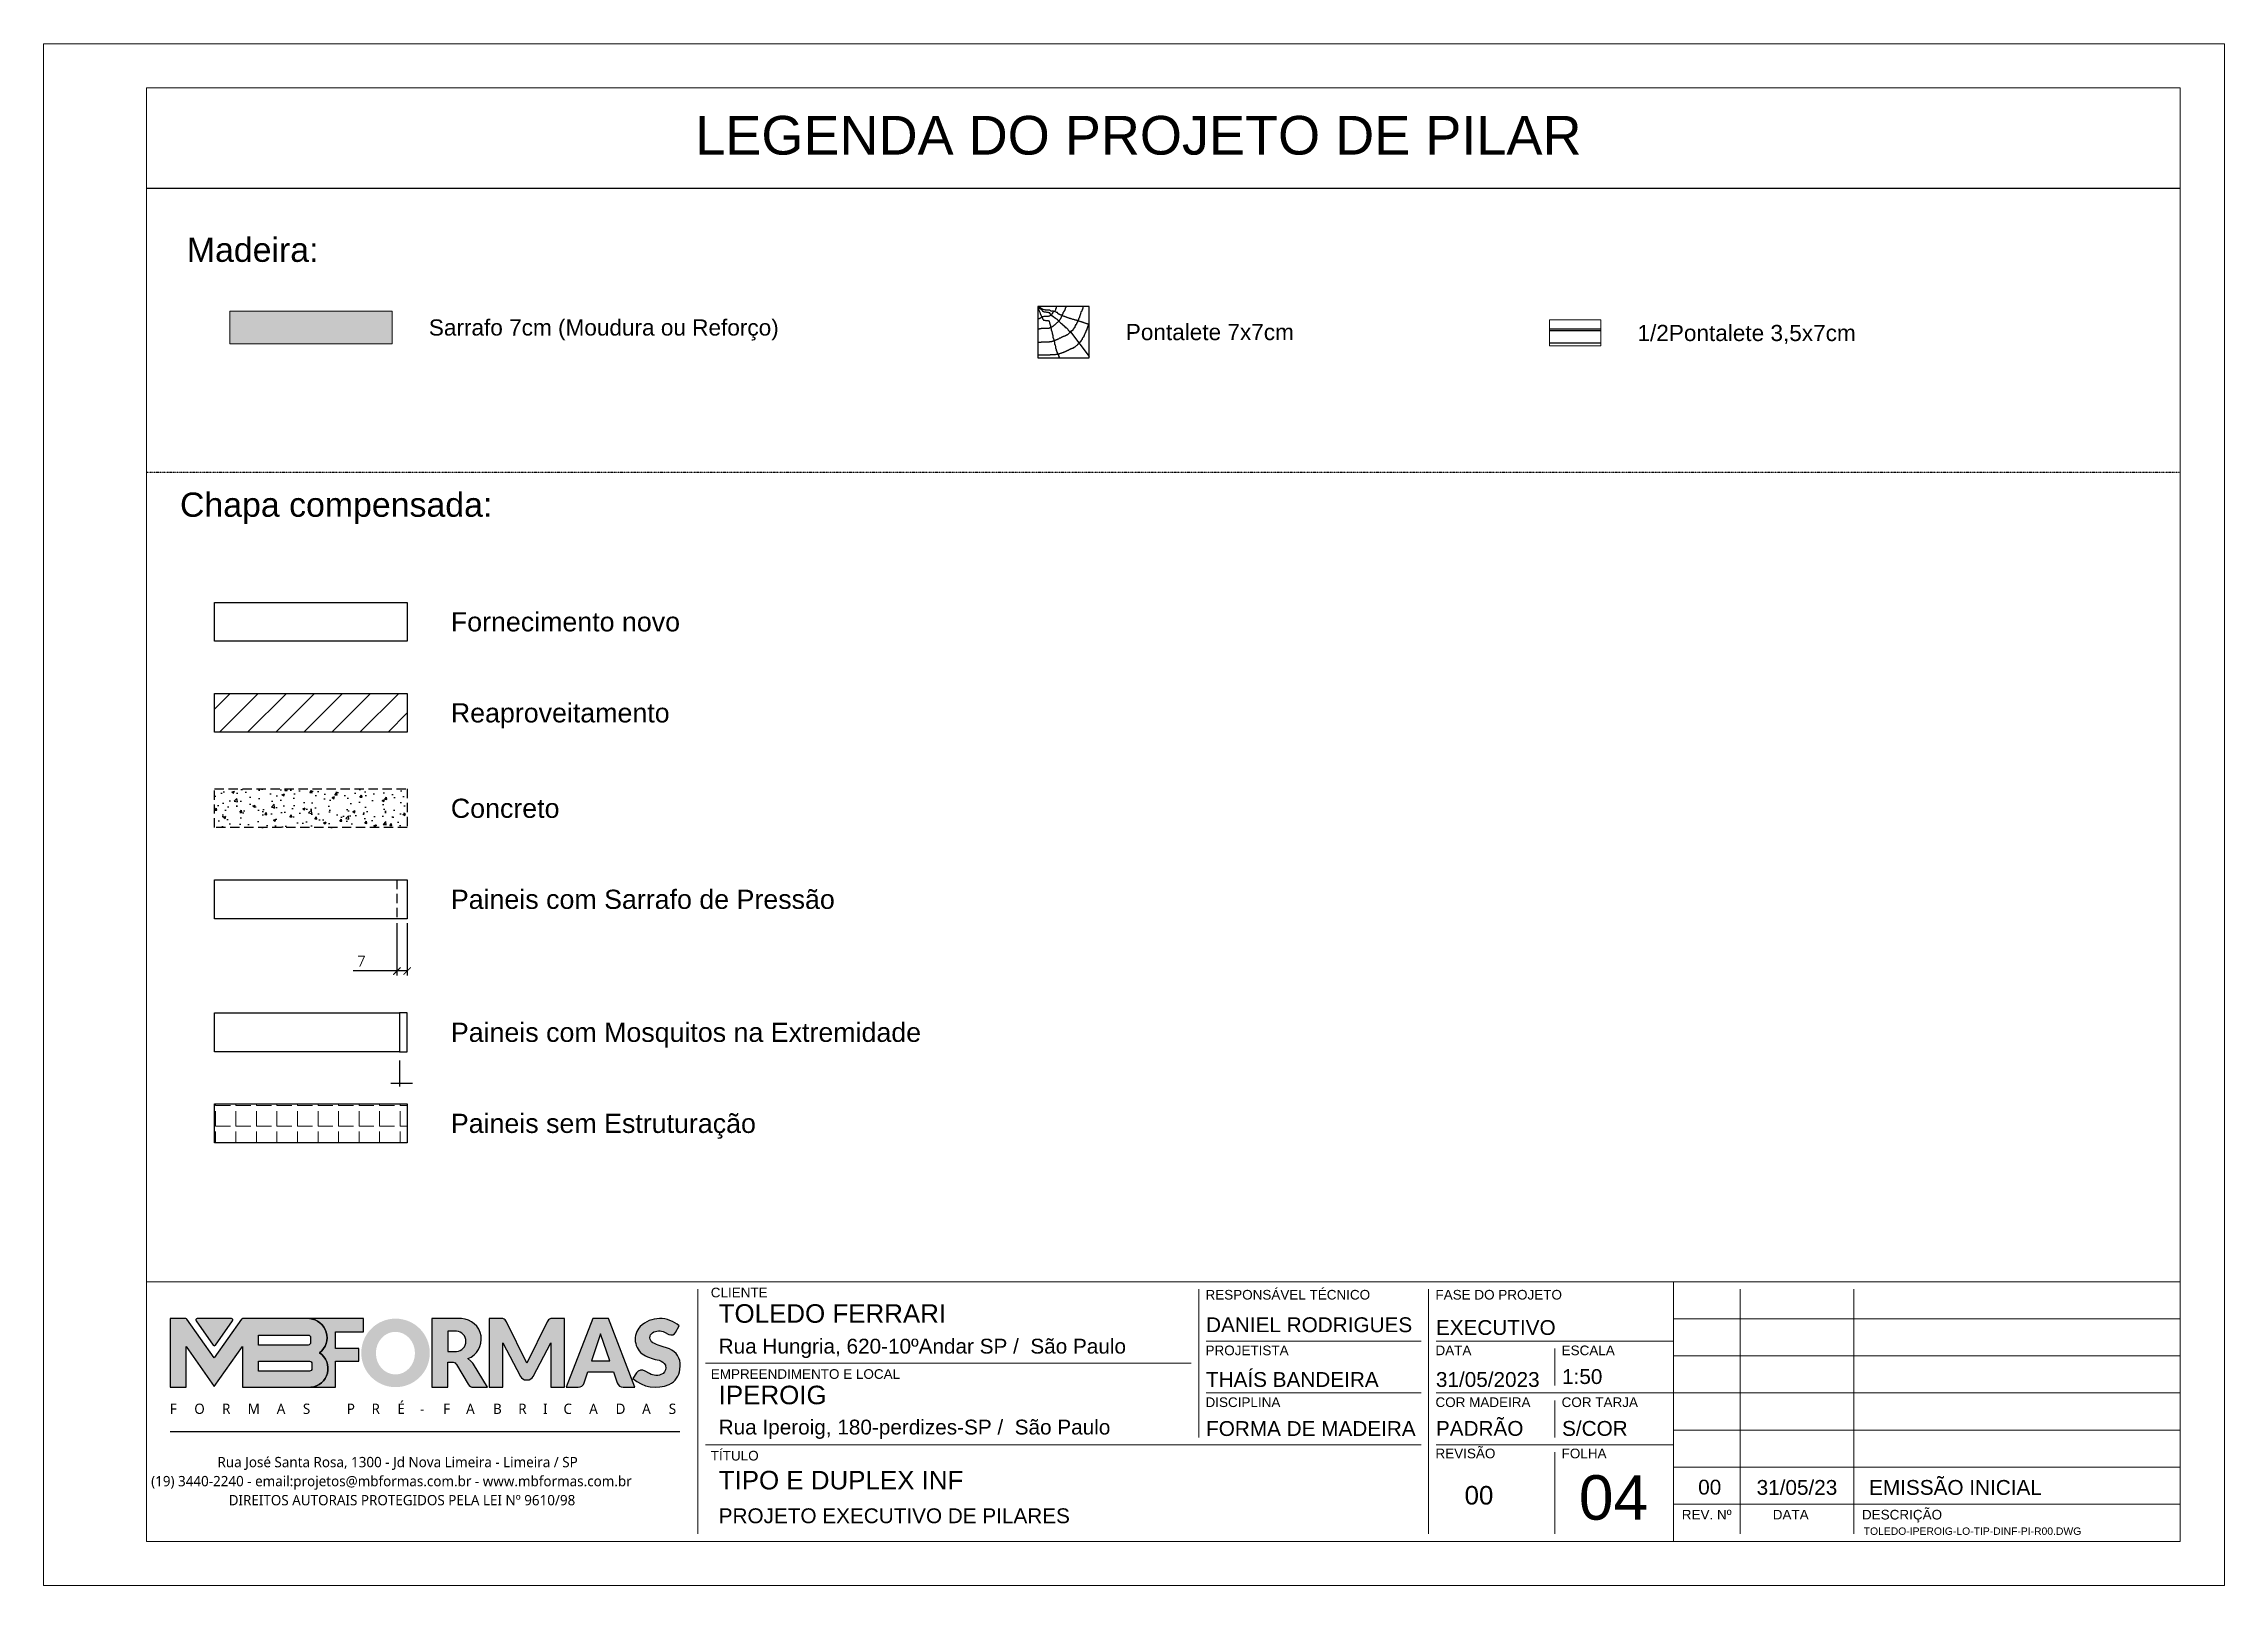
# Model space of a CAD drawing. Extents: x -23436 to 4767, y -3862 to 10024.
# Drawn here: x -20676 to -19191, y 7532 to 8582 of the extents above; entities that cross this region are included whole.
import ezdxf
from ezdxf.enums import TextEntityAlignment as Align

# ---------------------------------------------------------------- set-up
doc = ezdxf.new("R2010")
doc.units = 0
doc.header["$PDMODE"] = 2
doc.header["$PDSIZE"] = 10
for name, pattern in [('CABLIN', [0.35, 0.25, -0.1]), ('DIVIDE2', [0.625, 0.25, -0.125, 0, -0.125, 0, -0.125]), ('HIDDEN', [9.525, 6.35, -3.175])]:
    doc.linetypes.add(name, pattern=pattern)
doc.layers.get('0').update_dxf_attribs({"lineweight": 13})
doc.layers.get('Defpoints').update_dxf_attribs({"lineweight": 13})
for name, color, linetype in [('Concreto', 250, 'HIDDEN'), ('Cota', 4, 'Continuous'), ('Hachura', 252, 'CABLIN'), ('MB Folha', 7, 'Continuous'), ('MB Logo', 254, 'Continuous'), ('Painéis', 30, 'Continuous'), ('Reaproveitamento', 252, 'Continuous'), ('Sarr 7x7', 104, 'Continuous'), ('Sarrafo de Pressão', 42, 'HIDDEN')]:
    doc.layers.add(name, color=color, linetype=linetype)
for name, color, linetype, lineweight in [('FOLHA MB', 7, 'Continuous', 13), ('Madeira', 100, 'Continuous', 13), ('N° FOLHA', 5, 'Continuous', 13)]:
    doc.layers.add(name, color=color, linetype=linetype, lineweight=lineweight)
doc.styles.add('ARIAL', font='arial.ttf', dxfattribs={"oblique": 15, "height": 25})
doc.styles.add('MB_C01', font='arial.ttf', dxfattribs={"height": 1.3})
doc.styles.add('MB_C02', font='arial.ttf', dxfattribs={"height": 2})
doc.styles.add('MB_C03', font='arial.ttf', dxfattribs={"height": 2.5})
doc.styles.add('MB_C04', font='arial.ttf', dxfattribs={"height": 6})
doc.styles.add('MtXpl_Lucida_Sans_Un', font='l_10646.ttf')
doc.styles.add('RICARDO', font='arial.ttf', dxfattribs={"width": 0.8})
doc.styles.add('ROMANS', font='romans.shx')
doc.dimstyles.new('Cota Paínel', dxfattribs={"dimtxt": 7, "dimasz": 5, "dimexe": 3, "dimexo": 3, "dimgap": 3, "dimtad": 1, "dimdec": 1, "dimzin": 12, "dimdsep": 46, "dimtxsty": 'ROMANS', "dimblk": 'ARCHTICK', "dimcen": 0, "dimclrd": 4, "dimclre": 4, "dimclrt": 1, "dimadec": 1, "dimazin": 3, "dimtfac": 1, "dimtdec": 1, "dimtmove": 0, "dimatfit": 3, "dimldrblk": 'OBLIQUE', "dimfxl": 0, "dimtolj": 1, "dimtzin": 12, "dimarcsym": 0})

msp = doc.modelspace()

# ---------------------------------------------------------------- texts
at = {"layer": 'FOLHA MB', "style": 'ARIAL'}
for s, p in [('Sarrafo 7cm (Moudura ou Reforço)', (-20414.068, 8388.934)), ('Pontalete 7x7cm ', (-19939.481, 8385.814)), ('1/2Pontalete 3,5x7cm', (-19591.036, 8385.194))]:
    msp.add_text(s, height=11, dxfattribs=at).set_placement(p, align=Align.MIDDLE_LEFT)
at = {"layer": 'MB Folha', "style": 'RICARDO'}
msp.add_text('LEGENDA DO PROJETO DE PILAR ', height=26.35776, dxfattribs=at).set_placement((-19925.788, 8519.852), align=Align.MIDDLE)
at = {"layer": 'MB Folha', "style": 'ARIAL'}
for s, height, p in [('Madeira:  ', 16.5, (-20578.866, 8441.883)), ('Sarrafo 7cm (Moudura ou Reforço)', 11, (-20414.068, 8388.934)), ('Pontalete 7x7cm ', 11, (-19939.481, 8385.814)), ('Chapa compensada:', 16.5, (-20583.539, 8268.28)), ('Fornecimento novo', 13.05219, (-20399.09, 8188.489)), ('Reaproveitamento', 13.05219, (-20399.09, 8126.489)), ('Concreto', 13.0522, (-20399.09, 8061.509)), ('Paineis com Sarrafo de Pressão', 13.05219, (-20399.09, 7999.509)), ('Paineis com Mosquitos na Extremidade', 13.05219, (-20399.09, 7908.921)), ('Paineis sem Estruturação', 13.05219, (-20399.09, 7846.92))]:
    msp.add_text(s, height=height, dxfattribs=at).set_placement(p, align=Align.MIDDLE_LEFT)
at = {"layer": 'N° FOLHA', "color": 5, "style": 'MB_C04'}
msp.add_text('04', height=30.3061, dxfattribs=at).set_placement((-19630.93, 7577.003))

# ---------------------------------------------------------------- blocks, each defined once
blk = doc.blocks.new('MB-NOVO')
at = {"layer": 'MB Logo', "linetype": 'Continuous'}
h = blk.add_hatch(color=256, dxfattribs=at)
h.dxf.hatch_style = 1
h.set_gradient(color1=(242, 132, 69), color2=(247, 180, 141), rotation=90, tint=1)
h.paths.add_polyline_path([(-18529.6, 10980.8), (-18475.7, 10980.8, 0.706757), (-18468.7, 11008, 0.681802), (-18476.7, 11034.9), (-18529.4, 11034.9, 0.243712), (-18530.2, 11034.5), (-18551.7, 11003.9), (-18573.3, 11034.5, 0.243712), (-18574.1, 11034.9), (-18586.5, 11034.9), (-18586.5, 10980.8), (-18573.9, 10980.8), (-18573.9, 11012.9), (-18551.7, 10981.5), (-18529.6, 11012.9)])
h.paths.add_polyline_path([(-18516.8, 11014.1), (-18516.8, 11022), (-18477.8, 11022, -0.414214), (-18475.8, 11020), (-18475.8, 11016.1, -0.414214), (-18477.8, 11014.1)], flags=16)
h.paths.add_polyline_path([(-18516.8, 11001.4), (-18476.8, 11001.4, -0.414214), (-18474.8, 10999.4), (-18474.8, 10995.5, -0.414214), (-18476.8, 10993.5), (-18516.8, 10993.5)], flags=16)
at = {"layer": 'MB Logo', "true_color": 0x262626}
h = blk.add_hatch(color=250, dxfattribs=at)
h.dxf.hatch_style = 1
h.paths.add_polyline_path([(-18537.3, 11033.3, 0.60809), (-18538.1, 11034.9), (-18565.3, 11034.9, 0.60809), (-18566.1, 11033.3), (-18552.5, 11014, 0.518202), (-18550.9, 11014)])
h = blk.add_hatch(color=250, dxfattribs=at)
h.dxf.hatch_style = 1
h.paths.add_polyline_path([(-18456.2, 11011.3), (-18456.2, 11024.6), (-18434.2, 11024.6), (-18434.2, 11034.9), (-18476.7, 11034.9, -0.681802), (-18468.7, 11008, -0.706757), (-18475.7, 10980.8), (-18456.2, 10980.8), (-18456.2, 11001.4), (-18437.8, 11001.4), (-18437.8, 11011.3)])
h = blk.add_hatch(color=250, dxfattribs=at)
h.dxf.hatch_style = 1
h.paths.add_polyline_path([(-18435.9, 11007.9, 1), (-18381.9, 11007.9, 1)])
edge = h.paths.add_edge_path(flags=16)
edge.add_ellipse((-18409, 11007.7), major_axis=(0, 16.8), ratio=0.916255, start_angle=0, end_angle=360)
h = blk.add_hatch(color=250, dxfattribs=at)
h.dxf.hatch_style = 1
h.paths.add_polyline_path([(-18357, 11034.9), (-18380.2, 11034.9), (-18380.2, 10980.8), (-18367.6, 10980.8), (-18367.6, 11000.7), (-18363.4, 11000.7, -0.195765), (-18360.9, 10998.9), (-18351.8, 10983.2, 0.261385), (-18347.5, 10980.8), (-18336.4, 10980.8), (-18347.5, 10999, 0.082429), (-18349.6, 11001.5), (-18351.9, 11003.4, 0.81838)])
h.paths.add_polyline_path([(-18360.8, 11009), (-18367.6, 11009), (-18367.6, 11025), (-18360.8, 11025, -0.92578)], flags=16)
h = blk.add_hatch(color=250, dxfattribs=at)
h.dxf.hatch_style = 1
h.paths.add_polyline_path([(-18286.6, 11015.9), (-18286.6, 10980.8), (-18275.8, 10980.8), (-18275.8, 11034.9), (-18286.6, 11034.9, 0.216647), (-18289.4, 11032.4), (-18305.5, 10999.8), (-18321.6, 11032.7, 0.199908), (-18324.3, 11034.9), (-18335.2, 11034.9), (-18335.2, 10980.8), (-18324.3, 10980.8), (-18324.3, 11015.9), (-18310.4, 10989.3, 0.279644), (-18306, 10986.6, 0.340986), (-18300.5, 10989.3)])
h = blk.add_hatch(color=250, dxfattribs=at)
h.dxf.hatch_style = 1
h.paths.add_polyline_path([(-18274.4, 10980.8), (-18265, 10980.8, 0.322517), (-18260.2, 10984.3), (-18257.3, 10993), (-18237.2, 10993), (-18234.3, 10984.3, 0.322517), (-18229.5, 10980.8), (-18220.3, 10980.8), (-18241.2, 11034.9), (-18253.4, 11034.9)])
h.paths.add_polyline_path([(-18254.4, 11001.6), (-18247.3, 11023), (-18240.1, 11001.6)], flags=16)
h = blk.add_hatch(color=250, dxfattribs=at)
h.dxf.hatch_style = 1
h.paths.add_polyline_path([(-18206, 11024, -0.247671), (-18196.9, 11024.3), (-18193.5, 11022.5, 0.40799), (-18188.2, 11024.1), (-18185.4, 11029.1, 0.392837), (-18216.2, 11028.7, 0.467779), (-18213.3, 11006.3, 0.077523), (-18201.2, 11002.1, -0.214206), (-18196.1, 10997.9, -0.284295), (-18198.2, 10991.4, -0.26924), (-18208.8, 10991.6), (-18212.2, 10993.6, 0.407727), (-18219, 10992.1), (-18221.8, 10987.7, 0.296878), (-18193.2, 10983.1, 0.272251), (-18184.9, 10995.3), (-18184.6, 10997.9, 0.348906), (-18193.7, 11011.2), (-18200.4, 11013.5, -0.045018), (-18205.8, 11015.7, -0.618284)])
at = {"layer": 'MB Logo', "linetype": 'Continuous'}
blk.add_line((-18586.5, 10945.9), (-18184.8, 10945.9), dxfattribs=at)
at = {"layer": 'MB Logo', "color": 23, "linetype": 'Continuous', "true_color": 0xf28445}
for points in [[(-18573.3, 11034.5, 0.243712), (-18574.1, 11034.9), (-18586.5, 11034.9), (-18586.5, 10980.8), (-18573.9, 10980.8), (-18573.9, 11012.9), (-18551.7, 10981.5), (-18529.6, 11012.9), (-18529.6, 10980.8), (-18475.7, 10980.8, 0.706757), (-18468.7, 11008, 0.681802), (-18476.7, 11034.9), (-18529.4, 11034.9, 0.243712), (-18530.2, 11034.5), (-18551.7, 11003.9)], [(-18516.8, 11022), (-18477.8, 11022, -0.414214), (-18475.8, 11020), (-18475.8, 11016.1, -0.414214), (-18477.8, 11014.1), (-18516.8, 11014.1)], [(-18516.8, 11001.4), (-18476.8, 11001.4, -0.414214), (-18474.8, 10999.4), (-18474.8, 10995.5, -0.414214), (-18476.8, 10993.5), (-18516.8, 10993.5)]]:
    blk.add_lwpolyline(points, format="xyb", close=True, dxfattribs=at)
at = {"layer": 'MB Logo', "color": 250, "true_color": 0x262626}
for points in [[(-18537.3, 11033.3, 0.60809), (-18538.1, 11034.9), (-18565.3, 11034.9, 0.60809), (-18566.1, 11033.3), (-18552.5, 11014, 0.518202), (-18550.9, 11014)], [(-18437.8, 11011.3), (-18456.2, 11011.3), (-18456.2, 11024.6), (-18434.2, 11024.6), (-18434.2, 11034.9), (-18476.7, 11034.9, -0.681802), (-18468.7, 11008, -0.706757), (-18475.7, 10980.8), (-18456.2, 10980.8), (-18456.2, 11001.4), (-18437.8, 11001.4)], [(-18347.5, 10980.8), (-18336.4, 10980.8), (-18347.5, 10999, 0.082429), (-18349.6, 11001.5), (-18351.9, 11003.4, 0.81838), (-18357, 11034.9), (-18380.2, 11034.9), (-18380.2, 10980.8), (-18367.6, 10980.8), (-18367.6, 11000.7), (-18363.4, 11000.7, -0.209789), (-18360.8, 10998.7), (-18351.8, 10983.2, 0.261385)], [(-18286.6, 11015.9), (-18286.6, 10980.8), (-18275.8, 10980.8), (-18275.8, 11034.9), (-18286.6, 11034.9, 0.216647), (-18289.4, 11032.4), (-18305.5, 10999.8), (-18321.5, 11032.4, 0.216647), (-18324.3, 11034.9), (-18335.2, 11034.9), (-18335.2, 10980.8), (-18324.3, 10980.8), (-18324.3, 11015.9), (-18310.4, 10989.3, 0.279644), (-18306, 10986.6), (-18304.9, 10986.6, 0.279644), (-18300.5, 10989.3)], [(-18265, 10980.8, 0.322517), (-18260.2, 10984.3), (-18257.3, 10993), (-18237.2, 10993), (-18234.3, 10984.3, 0.322517), (-18229.5, 10980.8), (-18220.3, 10980.8), (-18241.2, 11034.9), (-18253.4, 11034.9), (-18274.4, 10980.8)], [(-18206.2, 11015.9, -0.549626), (-18206.4, 11023.8, -0.258723), (-18196.9, 11024.3), (-18193.5, 11022.5, 0.40799), (-18188.2, 11024.1), (-18185.4, 11029.1, 0.392837), (-18216.2, 11028.7, 0.467779), (-18213.3, 11006.3, 0.077523), (-18201.2, 11002.1, -0.203897), (-18196.3, 10998.2), (-18196.1, 10997.8, -0.267611), (-18198, 10991.6), (-18198.5, 10991.3, -0.261145), (-18208.8, 10991.6), (-18212.2, 10993.6, 0.407727), (-18219, 10992.1), (-18221.8, 10987.7, 0.296878), (-18193.2, 10983.1, 0.265963), (-18184.9, 10994.9), (-18184.7, 10997.6, 0.340466), (-18193.1, 11011), (-18200.4, 11013.5, -0.049298)], [(-18367.6, 11009), (-18360.8, 11009, 0.92578), (-18360.8, 11025), (-18367.6, 11025)]]:
    blk.add_lwpolyline(points, format="xyb", close=True, dxfattribs=at)
blk.add_lwpolyline([(-18247.3, 11023), (-18254.4, 11001.6), (-18240.1, 11001.6)], close=True, dxfattribs=at)
at = {"layer": 'MB Logo', "color": 250, "true_color": 0x262626, "style": 'MtXpl_Lucida_Sans_Un'}
for s, height, p in [('F', 8.12, (-18586.8, 10959.8)), ('O', 8.12, (-18567.5, 10959.8)), ('R', 8.12, (-18545.6, 10959.8)), ('M', 8.12, (-18525.4, 10959.8)), ('A', 8.12, (-18502.5, 10959.8)), ('S', 8.12, (-18481.9, 10959.8)), ('P', 8.12, (-18447.3, 10959.8)), ('R', 8.12, (-18427.8, 10959.8)), ('É', 8.12, (-18407.5, 10959.8)), ('-', 8.12, (-18389.6, 10959.8)), ('F', 8.12, (-18371.4, 10959.8)), ('A', 8.12, (-18353.3, 10959.8)), ('B', 8.12, (-18332.1, 10959.8)), ('R', 8.12, (-18312.2, 10959.8)), ('I', 8.12, (-18292.7, 10959.8)), ('C', 8.12, (-18276.6, 10959.8)), ('A', 8.12, (-18256.3, 10959.8)), ('D', 8.12, (-18235.5, 10959.8)), ('A', 8.12, (-18214.6, 10959.8)), ('S', 8.12, (-18193.6, 10959.8)), ('DIREITOS AUTORAIS PROTEGIDOS PELA LEI Nº 9610/98', 8.122, (-18540.4, 10887.8))]:
    blk.add_text(s, height=height, dxfattribs=at).set_placement(p)
at = {"layer": 'MB Logo', "style": 'MtXpl_Lucida_Sans_Un'}
for s, p in [('Rua José Santa Rosa, 1300 - Jd Nova Limeira - Limeira / SP', (-18549.2, 10917.8)), ('(19) 3440-2240 - email:projetos@mbformas.com.br - www.mbformas.com.br', (-18601.5, 10902.8))]:
    blk.add_text(s, height=8.122, dxfattribs=at).set_placement(p)
blk = doc.blocks.new('A$C169d8357')
at = {"layer": 'FOLHA MB', "color": 1}
for p, q in [((1109.8, 356.7), (70, 356.7)), ((1109.8, 356.7), (1109.8, 179.9)), ((1455, 356.7), (1109.8, 356.7)), ((445.6, 351.7), (445.6, 185)), ((786.6, 351.7), (786.6, 250.7)), ((943.1, 351.7), (943.1, 185)), ((1155.3, 185), (1155.3, 351.7)), ((1232.6, 351.7), (1232.6, 185)), ((1455, 331.5), (1109.8, 331.5)), ((938.1, 316.3), (791.6, 316.3)), ((1109.8, 316.3), (948.2, 316.3)), ((781.5, 301.2), (450.7, 301.2)), ((1029, 311.3), (1029, 286)), ((1455, 306.2), (1109.8, 306.2)), ((938.1, 281), (791.6, 281)), ((1109.8, 281), (948.2, 281)), ((1029, 275.9), (1029, 250.7)), ((1455, 281), (1109.8, 281)), ((1455, 255.7), (1109.8, 255.7)), ((938.1, 245.6), (450.7, 245.6)), ((1109.8, 245.6), (948.2, 245.6)), ((1029, 240.6), (1029, 185)), ((1455, 230.4), (1109.8, 230.4)), ((1455, 205.2), (1109.8, 205.2))]:
    blk.add_line(p, q, dxfattribs=at)
for points in [[(0, 1199.9), (0, 149.9), (1485, 149.9), (1485, 1199.9)], [(70, 1169.9), (70, 179.9), (1455, 179.9), (1455, 1169.9)]]:
    blk.add_lwpolyline(points, close=True, dxfattribs=at)
at = {"layer": 'MB Logo', "xscale": 0.8642040370897565, "yscale": 0.8642040370897565, "zscale": 0.8642040370897565}
blk.add_blockref('MB-NOVO', (16148.7, -9204.8), dxfattribs=at)
at = {"layer": 'FOLHA MB', "color": 6}
for s, height, style, p in [('CLIENTE', 6.57, 'MB_C01', (454.3, 346.1)), ('RESPONSÁVEL TÉCNICO', 6.566, 'MB_C01', (791.2, 344.6)), ('FASE DO PROJETO', 6.566, 'MB_C01', (947.8, 344.6)), ('Rua Hungria, 620-10ºAndar SP /  São Paulo', 10.102, 'MB_C02', (459.7, 307.8)), ('PROJETISTA', 6.57, 'MB_C01', (791.2, 306.7)), ('DATA', 6.57, 'MB_C01', (947.8, 306.7)), ('ESCALA', 6.57, 'MB_C01', (1033.7, 306.7)), ('EMPREENDIMENTO E LOCAL', 6.566, 'MB_C01', (454.3, 290.6)), ('DISCIPLINA', 6.57, 'MB_C01', (791.2, 271.4)), ('COR MADEIRA', 6.566, 'MB_C01', (947.8, 271.4)), ('COR TARJA', 6.57, 'MB_C01', (1033.7, 271.4)), ('Rua Iperoig, 180-perdizes-SP /  São Paulo', 10.102, 'MB_C02', (459.7, 252.7)), ('TÍTULO', 6.57, 'MB_C01', (454.3, 235)), ('REVISÃO', 6.57, 'MB_C01', (947.8, 236.5)), ('FOLHA', 6.57, 'MB_C01', (1033.7, 236.5)), ('PROJETO EXECUTIVO DE PILARES', 10.102, 'MB_C02', (459.7, 192.3))]:
    blk.add_text(s, height=height, dxfattribs=dict(at, style=style)).set_placement(p)
at = {"layer": 'FOLHA MB', "color": 5}
for s, height, style, p in [('TOLEDO FERRARI', 12.628, 'MB_C03', (459.7, 328.8)), ('DANIEL RODRIGUES', 10.102, 'MB_C02', (791.6, 322.4)), ('EXECUTIVO', 10.1, 'MB_C02', (948.1, 320.5)), ('THAÍS BANDEIRA', 10.102, 'MB_C02', (791.5, 285.1)), ('1:50', 10.1, 'MB_C02', (1034, 287.1)), ('IPEROIG', 12.63, 'MB_C03', (459.7, 273.3)), ('31/05/2023', 10.1, 'MB_C02', (948.1, 285.1)), ('FORMA DE MADEIRA', 10.102, 'MB_C02', (791.6, 251.7)), ('PADRÃO', 10.1, 'MB_C02', (948.1, 251.8)), ('S/COR', 10.1, 'MB_C02', (1034, 251.8)), ('TIPO E DUPLEX INF', 12.628, 'MB_C03', (459.7, 215.3)), ('EMISSÃO INICIAL', 10.102, 'MB_C02', (1243.1, 211.6)), ('00', 12.63, 'MB_C03', (967.6, 205)), ('00', 10.1, 'MB_C02', (1126.7, 211.8)), ('31/05/23', 10.1, 'MB_C02', (1166.5, 211.6))]:
    blk.add_text(s, height=height, dxfattribs=dict(at, style=style)).set_placement(p)
at = {"layer": 'FOLHA MB', "color": 6, "style": 'MB_C01'}
for s, p in [('REV. Nº', (1132.5, 198.1)), ('DATA', (1189.7, 198.1)), ('DESCRIÇÃO', (1265.5, 198.1))]:
    blk.add_text(s, height=6.57, dxfattribs=at).set_placement(p, align=Align.MIDDLE_CENTER)
at = {"layer": 'FOLHA MB', "insert": (1239.4, 189.4), "char_height": 5.051, "width": 210.818, "attachment_point": 1, "style": 'MB_C04'}
blk.add_mtext('TOLEDO-IPEROIG-LO-TIP-DINF-PI-R00.DWG', dxfattribs=at)
blk = doc.blocks.new('_ArchTick')
at = {"color": 0, "linetype": 'ByBlock', "const_width": 0.15}
blk.add_lwpolyline([(-0.5, -0.5), (0.5, 0.5)], dxfattribs=at)
blk = doc.blocks.new('*D63')
at = {"layer": 'Cota', "color": 4, "lineweight": -2, "transparency": 16777216}
for p, q in [((-20435.8, 7983.3), (-20435.8, 7947.7)), ((-20428.8, 7983.3), (-20428.8, 7947.7)), ((-20435.8, 7950.7), (-20465.5, 7950.7)), ((-20428.8, 7950.7), (-20435.8, 7950.7))]:
    blk.add_line(p, q, dxfattribs=at)
at = {"layer": 'Defpoints', "color": 0, "transparency": 16777216}
for p in [(-20435.8, 7986.3), (-20428.8, 7986.3), (-20428.8, 7950.7)]:
    blk.add_point(p, dxfattribs=at)
at = {"layer": 'Cota', "color": 4, "lineweight": -2, "transparency": 16777216, "xscale": 5, "yscale": 5, "zscale": 5, "rotation": 180}
blk.add_blockref('_ArchTick', (-20435.8, 7950.7), dxfattribs=at)
at = {"layer": 'Cota', "color": 4, "lineweight": -2, "transparency": 16777216, "xscale": 5, "yscale": 5, "zscale": 5}
blk.add_blockref('_ArchTick', (-20428.8, 7950.7), dxfattribs=at)
at = {"layer": 'Cota', "color": 1, "transparency": 16777216, "insert": (-20460.1, 7957.2), "char_height": 7, "attachment_point": 5, "style": 'ROMANS'}
blk.add_mtext('\\A1;7', dxfattribs=at)
blk = doc.blocks.new('_OBLIQUE')
at = {"color": 0, "linetype": 'ByBlock', "lineweight": -2}
for p, q in [((0, 0), (-1, 0)), ((-0.5, -0.5), (0.5, 0.5))]:
    blk.add_line(p, q, dxfattribs=at)

# ---------------------------------------------------------------- dimensions: what is measured, and where the dimension line sits
at = {"layer": 'Cota'}
dim = msp.add_linear_dim(base=(-20428.754, 7950.711), p1=(-20435.76, 7986.308), p2=(-20428.754, 7986.308), dimstyle='Cota Paínel', dxfattribs=at)
dim.commit()
dim.dimension.update_dxf_attribs({"geometry": '*D63', "text_midpoint": (-20460.147, 7950.711), "dimtype": 160})

# ---------------------------------------------------------------- hatches: boundary and pattern name
at = {"true_color": 0x636466}
h = msp.add_hatch(dxfattribs=at)
h.set_pattern_fill('ANGLE', color=251, scale=2)
h.set_pattern_definition([(0, (-34208.086, 5595.928), (0, 13.97), [10.16, -3.81]), (90, (-34208.086, 5595.928), (-13.97, 9e-16), [10.16, -3.81])])
h.paths.add_polyline_path([(-20428.754, 7860.122), (-20559.952, 7860.122), (-20559.952, 7833.719), (-20428.754, 7833.719)])
at = {"layer": 'Concreto'}
h = msp.add_hatch(dxfattribs=at)
h.set_pattern_fill('AR-CONC', color=256, scale=2.373125, style=0)
h.set_pattern_definition([(50, (-10310.081, 8146.983), (17.02148, -1.489187), [1.779844, -19.57828]), (355, (-10310.081, 8146.983), (-3.292743, 17.85046), [1.423875, -15.662625]), (100.4514, (-10308.663, 8146.858), (13.72875, 16.361262), [1.512634, -16.63898]), (46.1842, (-10310.08, 8151.729), (25.326964, -3.927973), [2.669766, -29.36742]), (96.6356, (-10307.97, 8151.402), (22.180715, 23.117035), [2.26895, -24.958464]), (351.1842, (-10310.08, 8151.73), (22.180696, 23.11705), [2.13581, -23.49394]), (21, (-10307.708, 8150.542), (14.16535, -9.55465), [1.779844, -19.57828]), (326, (-10307.708, 8150.542), (5.774177, 17.208717), [1.423875, -15.662625]), (71.4514, (-10306.527, 8149.746), (19.939533, 7.654052), [1.512634, -16.63898]), (37.5, (-10310.081, 8146.9826), (0.2885686, 7.8999873), [0, -15.472775, 0, -15.899938, 0, -15.721953]), (7.5, (-10310.081, 8146.983), (6.242969, 9.359883), [0, -9.0653376, 0, -15.116806, 0, -5.992141]), (327.5, (-10315.373, 8146.9826), (12.6682738, -0.5352553), [0, -5.932813, 0, -18.510375, 0, -24.561844]), (317.5, (-10317.746, 8146.983), (13.839737, 2.375616), [0, -7.712656, 0, -12.292788, 0, -17.442469])])
h.paths.add_polyline_path([(-20428.754, 8048.308), (-20428.754, 8074.711), (-20559.952, 8074.711), (-20559.952, 8048.308)])
at = {"layer": 'Madeira'}
msp.add_hatch(color=253, dxfattribs=at).paths.add_polyline_path([(-20439.068, 8377.808), (-20439.068, 8400.06), (-20549.638, 8400.06), (-20549.638, 8377.808)])
at = {"layer": 'Reaproveitamento'}
h = msp.add_hatch(dxfattribs=at)
h.set_pattern_fill('ANSI31', color=256, scale=4.26, style=0)
h.set_pattern_definition([(45, (-34208.086, 5536.908), (-9.563973, 9.563973), [])])
h.paths.add_polyline_path([(-20428.754, 8139.691), (-20559.952, 8139.691), (-20559.952, 8113.288), (-20428.754, 8113.288)])

# ---------------------------------------------------------------- linework, layer by layer
at = {"layer": 'Concreto'}
msp.add_lwpolyline([(-20559.952, 8074.711), (-20428.754, 8074.711), (-20428.754, 8048.308), (-20559.952, 8048.308)], close=True, dxfattribs=at)
at = {"layer": 'Cota'}
for p, q in [((-20434.128, 7889.786), (-20434.128, 7871.988)), ((-20440.06, 7874.361), (-20425.195, 7874.361))]:
    msp.add_line(p, q, dxfattribs=at)
at = {"layer": 'Hachura'}
for p, q in [((-19651.036, 8388.034), (-19616.036, 8388.034)), ((-19651.036, 8386.97), (-19616.036, 8386.97)), ((-19651.036, 8378.427), (-19616.036, 8378.427))]:
    msp.add_line(p, q, dxfattribs=at)
for points in [[(-19999.481, 8378.881), (-19999.343, 8378.881), (-19998.868, 8379.017), (-19997.036, 8379.017), (-19996.561, 8379.084), (-19995.679, 8379.084), (-19991.704, 8379.22), (-19991.297, 8379.288), (-19990.822, 8379.288), (-19990.347, 8379.424), (-19989.872, 8379.491), (-19989.465, 8379.627), (-19988.99, 8379.83), (-19988.515, 8380.034), (-19988.108, 8380.102), (-19987.633, 8380.305), (-19987.158, 8380.441), (-19986.683, 8380.644), (-19986.276, 8380.848), (-19985.801, 8381.051), (-19985.326, 8381.187), (-19984.851, 8381.458), (-19984.444, 8381.797), (-19983.969, 8381.865), (-19983.494, 8382.069), (-19983.087, 8382.408), (-19982.612, 8382.611), (-19982.137, 8382.815), (-19981.662, 8383.018), (-19981.051, 8383.222), (-19980.44, 8383.425), (-19979.83, 8383.832), (-19979.423, 8384.035), (-19978.948, 8384.239), (-19978.473, 8384.646), (-19978.066, 8385.053), (-19977.591, 8385.46), (-19977.116, 8385.799), (-19976.844, 8386.206), (-19976.369, 8386.613), (-19975.419, 8387.426), (-19975.148, 8388.037), (-19974.673, 8388.308), (-19974.537, 8388.715), (-19974.062, 8389.258), (-19973.927, 8389.868), (-19973.655, 8390.343), (-19973.316, 8390.885), (-19972.841, 8391.36), (-19972.705, 8391.767), (-19972.569, 8392.309), (-19972.23, 8392.852), (-19972.094, 8393.259), (-19971.959, 8393.734), (-19971.552, 8394.276), (-19971.416, 8394.819), (-19971.28, 8395.294), (-19970.941, 8395.701), (-19970.805, 8396.243), (-19970.67, 8396.65), (-19970.534, 8397.125), (-19970.33, 8397.871), (-19970.059, 8398.413), (-19969.923, 8399.388), (-19969.72, 8399.999), (-19969.312, 8400.041), (-19969.109, 8400.651), (-19968.973, 8401.058), (-19968.838, 8401.465), (-19968.702, 8401.872), (-19968.498, 8402.279), (-19968.498, 8403.314)], [(-19999.481, 8403.314), (-19998.325, 8402.489), (-19998.19, 8402.082), (-19997.783, 8401.879), (-19997.443, 8401.472), (-19996.968, 8401.268), (-19996.697, 8400.861), (-19996.358, 8400.454), (-19996.086, 8400.048), (-19995.951, 8400.141), (-19995.476, 8399.734), (-19991.636, 8399.191), (-19991.229, 8398.352), (-19990.754, 8397.945), (-19990.415, 8397.538), (-19990.008, 8397.131), (-19989.533, 8396.928), (-19988.922, 8396.521), (-19988.651, 8396.114), (-19988.176, 8395.91), (-19987.429, 8395.3), (-19986.954, 8394.893), (-19986.208, 8394.554), (-19986.004, 8394.147), (-19985.462, 8393.876), (-19985.258, 8393.469), (-19984.851, 8392.926), (-19984.376, 8392.519), (-19983.63, 8391.909), (-19982.68, 8391.095), (-19982.408, 8390.688), (-19981.458, 8390.01), (-19981.323, 8389.535), (-19980.848, 8389.332), (-19980.237, 8388.789), (-19979.626, 8388.382), (-19979.219, 8388.043), (-19978.88, 8387.501), (-19978.608, 8387.094), (-19978.133, 8386.483), (-19977.387, 8386.416), (-19977.048, 8386.009), (-19964.481, 8369.261)], [(-19999.481, 8403.314), (-19999.362, 8402.957), (-19999.362, 8402.55), (-19999.226, 8402.144), (-19999.023, 8401.737), (-19998.887, 8401.33), (-19998.751, 8400.923), (-19998.616, 8400.516), (-19998.616, 8400.109), (-19998.412, 8400.202), (-19998.141, 8399.795), (-19998.005, 8399.388), (-19997.801, 8398.346), (-19997.666, 8397.939), (-19997.394, 8397.532), (-19997.191, 8397.125), (-19996.919, 8396.514), (-19996.784, 8396.107), (-19996.309, 8395.701), (-19996.173, 8395.226), (-19996.173, 8394.751), (-19995.698, 8394.344), (-19995.562, 8393.937), (-19991.723, 8393.53), (-19991.587, 8392.988), (-19991.452, 8392.445), (-19991.316, 8392.038), (-19991.112, 8391.36), (-19990.977, 8390.817), (-19990.841, 8390.207), (-19990.841, 8389.665), (-19990.705, 8389.054), (-19990.502, 8388.579), (-19990.366, 8388.172), (-19990.23, 8387.698), (-19990.23, 8387.291), (-19990.094, 8386.748), (-19989.891, 8386.341), (-19989.755, 8385.934), (-19989.619, 8385.46), (-19989.619, 8385.053), (-19989.484, 8384.442), (-19989.28, 8383.968), (-19989.145, 8383.561), (-19989.145, 8382.34), (-19989.009, 8381.865), (-19988.67, 8381.187), (-19988.534, 8380.78), (-19988.534, 8379.898), (-19988.262, 8379.491), (-19988.127, 8379.084), (-19988.127, 8378.61), (-19987.923, 8378.135), (-19987.923, 8377.592), (-19987.652, 8377.118), (-19987.516, 8376.575), (-19987.312, 8376.1), (-19987.312, 8375.015), (-19987.041, 8374.405), (-19986.905, 8373.93), (-19986.905, 8373.523), (-19984.672, 8368.314)], [(-19999.481, 8387.759), (-19999.275, 8387.833), (-19998.8, 8388.037), (-19998.325, 8388.105), (-19997.918, 8388.172), (-19997.443, 8388.308), (-19996.968, 8388.376), (-19996.561, 8388.376), (-19996.086, 8388.512), (-19995.611, 8388.512), (-19991.636, 8388.579), (-19991.229, 8388.783), (-19990.754, 8388.986), (-19990.279, 8389.258), (-19989.872, 8389.325), (-19989.397, 8389.665), (-19988.922, 8389.936), (-19988.447, 8390.275), (-19988.04, 8390.682), (-19987.565, 8390.953), (-19987.226, 8391.36), (-19986.819, 8391.699), (-19986.479, 8392.106), (-19986.004, 8392.445), (-19985.597, 8392.852), (-19985.122, 8393.123), (-19984.647, 8393.53), (-19984.512, 8393.937), (-19984.24, 8394.344), (-19983.901, 8394.819), (-19983.63, 8395.226), (-19983.426, 8395.633), (-19983.29, 8396.04), (-19983.155, 8396.447), (-19982.815, 8396.853), (-19982.815, 8397.26), (-19982.544, 8397.667), (-19982.408, 8398.074), (-19982.205, 8398.481), (-19981.933, 8399.388), (-19981.594, 8399.795), (-19981.458, 8400.202), (-19981.187, 8400.109), (-19981.051, 8400.584), (-19980.848, 8400.991), (-19980.712, 8401.397), (-19980.576, 8401.804), (-19980.44, 8402.211), (-19980.101, 8402.822), (-19979.965, 8403.229), (-19979.894, 8403.314)], [(-19999.481, 8403.314), (-19999.15, 8403.13), (-19998.583, 8402.878), (-19998.016, 8402.689), (-19997.511, 8402.248), (-19997.07, 8401.996), (-19996.629, 8401.807), (-19996.188, 8401.429), (-19995.368, 8401.114), (-19991.427, 8400.862), (-19990.986, 8400.547), (-19990.419, 8400.295), (-19989.914, 8400.106), (-19989.473, 8400.354), (-19989.032, 8400.165), (-19988.465, 8400.102), (-19987.771, 8399.913), (-19987.204, 8399.598), (-19986.763, 8399.409), (-19986.322, 8399.346), (-19985.817, 8398.468), (-19985.376, 8398.279), (-19984.935, 8398.09), (-19984.242, 8397.775), (-19983.8, 8397.586), (-19983.359, 8397.523), (-19982.792, 8397.271), (-19982.098, 8396.893), (-19981.531, 8396.641), (-19980.964, 8396.515), (-19980.397, 8396.263), (-19979.577, 8395.948), (-19979.136, 8395.759), (-19978.569, 8395.57), (-19978.001, 8395.381), (-19977.434, 8395.192), (-19976.615, 8395.003), (-19976.174, 8394.814), (-19975.732, 8394.625), (-19974.661, 8394.436), (-19974.156, 8394.247), (-19973.715, 8394.121), (-19973.274, 8394.058), (-19972.833, 8393.869), (-19972.266, 8393.743), (-19964.481, 8391.15)], [(-19999.481, 8394.841), (-19999.14, 8394.955), (-19998.665, 8395.022), (-19998.19, 8395.158), (-19997.783, 8395.361), (-19997.308, 8395.565), (-19996.833, 8395.768), (-19996.358, 8395.972), (-19995.951, 8396.311), (-19995.476, 8396.514), (-19991.501, 8396.786), (-19991.026, 8397.125), (-19990.618, 8397.396), (-19990.279, 8397.803), (-19989.872, 8398.142), (-19989.261, 8398.549), (-19988.922, 8399.456), (-19988.447, 8399.795), (-19988.311, 8400.202), (-19987.836, 8400.109), (-19987.565, 8400.516), (-19987.226, 8400.923), (-19987.09, 8401.33), (-19986.819, 8402.144), (-19986.615, 8402.55), (-19986.615, 8402.957), (-19986.496, 8403.314)], [(-19999.481, 8370.394), (-19990.896, 8370.394), (-19990.421, 8370.529), (-19988.589, 8370.529), (-19988.114, 8370.597), (-19987.232, 8370.597), (-19986.757, 8370.733), (-19986.35, 8370.801), (-19985.875, 8370.801), (-19985.4, 8370.936), (-19984.925, 8371.004), (-19984.518, 8371.14), (-19984.043, 8371.343), (-19983.568, 8371.547), (-19983.161, 8371.614), (-19982.686, 8371.818), (-19982.211, 8371.953), (-19981.736, 8372.157), (-19981.329, 8372.36), (-19980.854, 8372.564), (-19980.379, 8372.7), (-19979.904, 8372.971), (-19979.497, 8373.31), (-19979.022, 8373.378), (-19978.547, 8373.581), (-19978.14, 8373.92), (-19977.665, 8374.124), (-19977.19, 8374.327), (-19976.715, 8374.531), (-19976.104, 8374.734), (-19975.493, 8374.938), (-19974.883, 8375.345), (-19974.476, 8375.548), (-19974.001, 8375.751), (-19973.526, 8376.158), (-19973.119, 8376.565), (-19972.644, 8376.972), (-19972.169, 8377.311), (-19971.897, 8377.718), (-19971.422, 8378.125), (-19970.472, 8378.939), (-19970.201, 8379.549), (-19969.726, 8379.821), (-19969.59, 8380.228), (-19969.115, 8380.77), (-19968.979, 8381.381), (-19968.708, 8381.855), (-19968.369, 8382.398), (-19967.894, 8382.873), (-19967.758, 8383.28), (-19967.622, 8383.822), (-19967.283, 8384.365), (-19967.147, 8384.772), (-19967.012, 8385.246), (-19966.605, 8385.789), (-19966.469, 8386.332), (-19966.333, 8386.806), (-19965.994, 8387.213), (-19965.858, 8387.756), (-19965.722, 8388.163), (-19965.587, 8388.637), (-19965.383, 8389.383), (-19965.112, 8389.926), (-19964.976, 8390.401), (-19964.773, 8391.011), (-19964.481, 8391.042)]]:
    msp.add_lwpolyline(points, dxfattribs=at)
at = {"layer": 'Madeira'}
for points in [[(-20549.638, 8400.06), (-20439.068, 8400.06), (-20439.068, 8377.808), (-20549.638, 8377.808)], [(-19999.481, 8368.314), (-19964.481, 8368.314), (-19964.481, 8403.314), (-19999.481, 8403.314)], [(-19651.036, 8394.041), (-19616.036, 8394.041), (-19616.036, 8376.348), (-19651.036, 8376.348)]]:
    msp.add_lwpolyline(points, close=True, dxfattribs=at)
at = {"layer": 'MB Folha', "color": 0}
msp.add_line((-20606.397, 8483.803), (-19221.397, 8483.803), dxfattribs=at)
at = {"layer": 'MB Folha', "color": 176, "linetype": 'DIVIDE2'}
msp.add_line((-20606.397, 8290.462), (-19221.397, 8290.462), dxfattribs=at)
at = {"layer": 'MB Folha', "color": 1}
msp.add_line((-20434.128, 7922.122), (-20434.128, 7895.719), dxfattribs=at)
msp.add_lwpolyline([(-20434.128, 7895.719), (-20428.754, 7895.719), (-20428.754, 7922.122), (-20434.128, 7922.122)], close=True, dxfattribs=at)
at = {"layer": 'Painéis'}
for points in [[(-20559.952, 8201.691), (-20428.754, 8201.691), (-20428.754, 8175.288), (-20559.952, 8175.288)], [(-20559.952, 8139.691), (-20428.754, 8139.691), (-20428.754, 8113.288), (-20559.952, 8113.288)], [(-20559.952, 8012.711), (-20428.754, 8012.711), (-20428.754, 7986.308), (-20559.952, 7986.308)], [(-20559.952, 7922.122), (-20434.128, 7922.122), (-20434.128, 7895.719), (-20559.952, 7895.719)], [(-20559.952, 7860.122), (-20428.754, 7860.122), (-20428.754, 7833.719), (-20559.952, 7833.719)]]:
    msp.add_lwpolyline(points, close=True, dxfattribs=at)
at = {"layer": 'Sarr 7x7', "color": 30, "true_color": 0xf26722}
msp.add_lwpolyline([(-19999.481, 8368.314), (-19964.481, 8368.314), (-19964.481, 8403.314), (-19999.481, 8403.314)], close=True, dxfattribs=at)
for points in [[(-19999.481, 8378.881), (-19999.343, 8378.881), (-19998.868, 8379.017), (-19997.036, 8379.017), (-19996.561, 8379.084), (-19995.679, 8379.084), (-19991.704, 8379.22), (-19991.297, 8379.288), (-19990.822, 8379.288), (-19990.347, 8379.424), (-19989.872, 8379.491), (-19989.465, 8379.627), (-19988.99, 8379.83), (-19988.515, 8380.034), (-19988.108, 8380.102), (-19987.633, 8380.305), (-19987.158, 8380.441), (-19986.683, 8380.644), (-19986.276, 8380.848), (-19985.801, 8381.051), (-19985.326, 8381.187), (-19984.851, 8381.458), (-19984.444, 8381.797), (-19983.969, 8381.865), (-19983.494, 8382.069), (-19983.087, 8382.408), (-19982.612, 8382.611), (-19982.137, 8382.815), (-19981.662, 8383.018), (-19981.051, 8383.222), (-19980.44, 8383.425), (-19979.83, 8383.832), (-19979.423, 8384.035), (-19978.948, 8384.239), (-19978.473, 8384.646), (-19978.066, 8385.053), (-19977.591, 8385.46), (-19977.116, 8385.799), (-19976.844, 8386.206), (-19976.369, 8386.613), (-19975.419, 8387.426), (-19975.148, 8388.037), (-19974.673, 8388.308), (-19974.537, 8388.715), (-19974.062, 8389.258), (-19973.927, 8389.868), (-19973.655, 8390.343), (-19973.316, 8390.885), (-19972.841, 8391.36), (-19972.705, 8391.767), (-19972.569, 8392.309), (-19972.23, 8392.852), (-19972.094, 8393.259), (-19971.959, 8393.734), (-19971.552, 8394.276), (-19971.416, 8394.819), (-19971.28, 8395.294), (-19970.941, 8395.701), (-19970.805, 8396.243), (-19970.67, 8396.65), (-19970.534, 8397.125), (-19970.33, 8397.871), (-19970.059, 8398.413), (-19969.923, 8399.388), (-19969.72, 8399.999), (-19969.312, 8400.041), (-19969.109, 8400.651), (-19968.973, 8401.058), (-19968.838, 8401.465), (-19968.702, 8401.872), (-19968.498, 8402.279), (-19968.498, 8403.314)], [(-19999.481, 8403.314), (-19998.325, 8402.489), (-19998.19, 8402.082), (-19997.783, 8401.879), (-19997.443, 8401.472), (-19996.968, 8401.268), (-19996.697, 8400.861), (-19996.358, 8400.454), (-19996.086, 8400.048), (-19995.951, 8400.141), (-19995.476, 8399.734), (-19991.636, 8399.191), (-19991.229, 8398.352), (-19990.754, 8397.945), (-19990.415, 8397.538), (-19990.008, 8397.131), (-19989.533, 8396.928), (-19988.922, 8396.521), (-19988.651, 8396.114), (-19988.176, 8395.91), (-19987.429, 8395.3), (-19986.954, 8394.893), (-19986.208, 8394.554), (-19986.004, 8394.147), (-19985.462, 8393.876), (-19985.258, 8393.469), (-19984.851, 8392.926), (-19984.376, 8392.519), (-19983.63, 8391.909), (-19982.68, 8391.095), (-19982.408, 8390.688), (-19981.458, 8390.01), (-19981.323, 8389.535), (-19980.848, 8389.332), (-19980.237, 8388.789), (-19979.626, 8388.382), (-19979.219, 8388.043), (-19978.88, 8387.501), (-19978.608, 8387.094), (-19978.133, 8386.483), (-19977.387, 8386.416), (-19977.048, 8386.009), (-19964.481, 8369.261)], [(-19999.481, 8403.314), (-19999.362, 8402.957), (-19999.362, 8402.55), (-19999.226, 8402.144), (-19999.023, 8401.737), (-19998.887, 8401.33), (-19998.751, 8400.923), (-19998.616, 8400.516), (-19998.616, 8400.109), (-19998.412, 8400.202), (-19998.141, 8399.795), (-19998.005, 8399.388), (-19997.801, 8398.346), (-19997.666, 8397.939), (-19997.394, 8397.532), (-19997.191, 8397.125), (-19996.919, 8396.514), (-19996.784, 8396.107), (-19996.309, 8395.701), (-19996.173, 8395.226), (-19996.173, 8394.751), (-19995.698, 8394.344), (-19995.562, 8393.937), (-19991.723, 8393.53), (-19991.587, 8392.988), (-19991.452, 8392.445), (-19991.316, 8392.038), (-19991.112, 8391.36), (-19990.977, 8390.817), (-19990.841, 8390.207), (-19990.841, 8389.665), (-19990.705, 8389.054), (-19990.502, 8388.579), (-19990.366, 8388.172), (-19990.23, 8387.698), (-19990.23, 8387.291), (-19990.094, 8386.748), (-19989.891, 8386.341), (-19989.755, 8385.934), (-19989.619, 8385.46), (-19989.619, 8385.053), (-19989.484, 8384.442), (-19989.28, 8383.968), (-19989.145, 8383.561), (-19989.145, 8382.34), (-19989.009, 8381.865), (-19988.67, 8381.187), (-19988.534, 8380.78), (-19988.534, 8379.898), (-19988.262, 8379.491), (-19988.127, 8379.084), (-19988.127, 8378.61), (-19987.923, 8378.135), (-19987.923, 8377.592), (-19987.652, 8377.118), (-19987.516, 8376.575), (-19987.312, 8376.1), (-19987.312, 8375.015), (-19987.041, 8374.405), (-19986.905, 8373.93), (-19986.905, 8373.523), (-19984.672, 8368.314)], [(-19999.481, 8387.759), (-19999.275, 8387.833), (-19998.8, 8388.037), (-19998.325, 8388.105), (-19997.918, 8388.172), (-19997.443, 8388.308), (-19996.968, 8388.376), (-19996.561, 8388.376), (-19996.086, 8388.512), (-19995.611, 8388.512), (-19991.636, 8388.579), (-19991.229, 8388.783), (-19990.754, 8388.986), (-19990.279, 8389.258), (-19989.872, 8389.325), (-19989.397, 8389.665), (-19988.922, 8389.936), (-19988.447, 8390.275), (-19988.04, 8390.682), (-19987.565, 8390.953), (-19987.226, 8391.36), (-19986.819, 8391.699), (-19986.479, 8392.106), (-19986.004, 8392.445), (-19985.597, 8392.852), (-19985.122, 8393.123), (-19984.647, 8393.53), (-19984.512, 8393.937), (-19984.24, 8394.344), (-19983.901, 8394.819), (-19983.63, 8395.226), (-19983.426, 8395.633), (-19983.29, 8396.04), (-19983.155, 8396.447), (-19982.815, 8396.853), (-19982.815, 8397.26), (-19982.544, 8397.667), (-19982.408, 8398.074), (-19982.205, 8398.481), (-19981.933, 8399.388), (-19981.594, 8399.795), (-19981.458, 8400.202), (-19981.187, 8400.109), (-19981.051, 8400.584), (-19980.848, 8400.991), (-19980.712, 8401.397), (-19980.576, 8401.804), (-19980.44, 8402.211), (-19980.101, 8402.822), (-19979.965, 8403.229), (-19979.894, 8403.314)], [(-19999.481, 8403.314), (-19999.15, 8403.13), (-19998.583, 8402.878), (-19998.016, 8402.689), (-19997.511, 8402.248), (-19997.07, 8401.996), (-19996.629, 8401.807), (-19996.188, 8401.429), (-19995.368, 8401.114), (-19991.427, 8400.862), (-19990.986, 8400.547), (-19990.419, 8400.295), (-19989.914, 8400.106), (-19989.473, 8400.354), (-19989.032, 8400.165), (-19988.465, 8400.102), (-19987.771, 8399.913), (-19987.204, 8399.598), (-19986.763, 8399.409), (-19986.322, 8399.346), (-19985.817, 8398.468), (-19985.376, 8398.279), (-19984.935, 8398.09), (-19984.242, 8397.775), (-19983.8, 8397.586), (-19983.359, 8397.523), (-19982.792, 8397.271), (-19982.098, 8396.893), (-19981.531, 8396.641), (-19980.964, 8396.515), (-19980.397, 8396.263), (-19979.577, 8395.948), (-19979.136, 8395.759), (-19978.569, 8395.57), (-19978.001, 8395.381), (-19977.434, 8395.192), (-19976.615, 8395.003), (-19976.174, 8394.814), (-19975.732, 8394.625), (-19974.661, 8394.436), (-19974.156, 8394.247), (-19973.715, 8394.121), (-19973.274, 8394.058), (-19972.833, 8393.869), (-19972.266, 8393.743), (-19964.481, 8391.15)], [(-19999.481, 8394.841), (-19999.14, 8394.955), (-19998.665, 8395.022), (-19998.19, 8395.158), (-19997.783, 8395.361), (-19997.308, 8395.565), (-19996.833, 8395.768), (-19996.358, 8395.972), (-19995.951, 8396.311), (-19995.476, 8396.514), (-19991.501, 8396.786), (-19991.026, 8397.125), (-19990.618, 8397.396), (-19990.279, 8397.803), (-19989.872, 8398.142), (-19989.261, 8398.549), (-19988.922, 8399.456), (-19988.447, 8399.795), (-19988.311, 8400.202), (-19987.836, 8400.109), (-19987.565, 8400.516), (-19987.226, 8400.923), (-19987.09, 8401.33), (-19986.819, 8402.144), (-19986.615, 8402.55), (-19986.615, 8402.957), (-19986.496, 8403.314)], [(-19999.481, 8370.394), (-19990.896, 8370.394), (-19990.421, 8370.529), (-19988.589, 8370.529), (-19988.114, 8370.597), (-19987.232, 8370.597), (-19986.757, 8370.733), (-19986.35, 8370.801), (-19985.875, 8370.801), (-19985.4, 8370.936), (-19984.925, 8371.004), (-19984.518, 8371.14), (-19984.043, 8371.343), (-19983.568, 8371.547), (-19983.161, 8371.614), (-19982.686, 8371.818), (-19982.211, 8371.953), (-19981.736, 8372.157), (-19981.329, 8372.36), (-19980.854, 8372.564), (-19980.379, 8372.7), (-19979.904, 8372.971), (-19979.497, 8373.31), (-19979.022, 8373.378), (-19978.547, 8373.581), (-19978.14, 8373.92), (-19977.665, 8374.124), (-19977.19, 8374.327), (-19976.715, 8374.531), (-19976.104, 8374.734), (-19975.493, 8374.938), (-19974.883, 8375.345), (-19974.476, 8375.548), (-19974.001, 8375.751), (-19973.526, 8376.158), (-19973.119, 8376.565), (-19972.644, 8376.972), (-19972.169, 8377.311), (-19971.897, 8377.718), (-19971.422, 8378.125), (-19970.472, 8378.939), (-19970.201, 8379.549), (-19969.726, 8379.821), (-19969.59, 8380.228), (-19969.115, 8380.77), (-19968.979, 8381.381), (-19968.708, 8381.855), (-19968.369, 8382.398), (-19967.894, 8382.873), (-19967.758, 8383.28), (-19967.622, 8383.822), (-19967.283, 8384.365), (-19967.147, 8384.772), (-19967.012, 8385.246), (-19966.605, 8385.789), (-19966.469, 8386.332), (-19966.333, 8386.806), (-19965.994, 8387.213), (-19965.858, 8387.756), (-19965.722, 8388.163), (-19965.587, 8388.637), (-19965.383, 8389.383), (-19965.112, 8389.926), (-19964.976, 8390.401), (-19964.773, 8391.011), (-19964.481, 8391.042)]]:
    msp.add_lwpolyline(points, dxfattribs=at)
at = {"layer": 'Sarrafo de Pressão', "linetype": 'HIDDEN'}
msp.add_line((-20435.76, 8012.711), (-20435.76, 7986.308), dxfattribs=at)

# ---------------------------------------------------------------- block references
at = {"layer": 'MB Logo'}
msp.add_blockref('A$C169d8357', (-20676.397, 7382.321), dxfattribs=at)

msp.set_redraw_order([(e.dxf.handle, doc.entitydb.next_handle()) for e in msp.query("TEXT MTEXT ATTDEF DIMENSION ARC_DIMENSION")])  # texts and dimensions are drawn at this point

doc.saveas('drawing.dxf')
